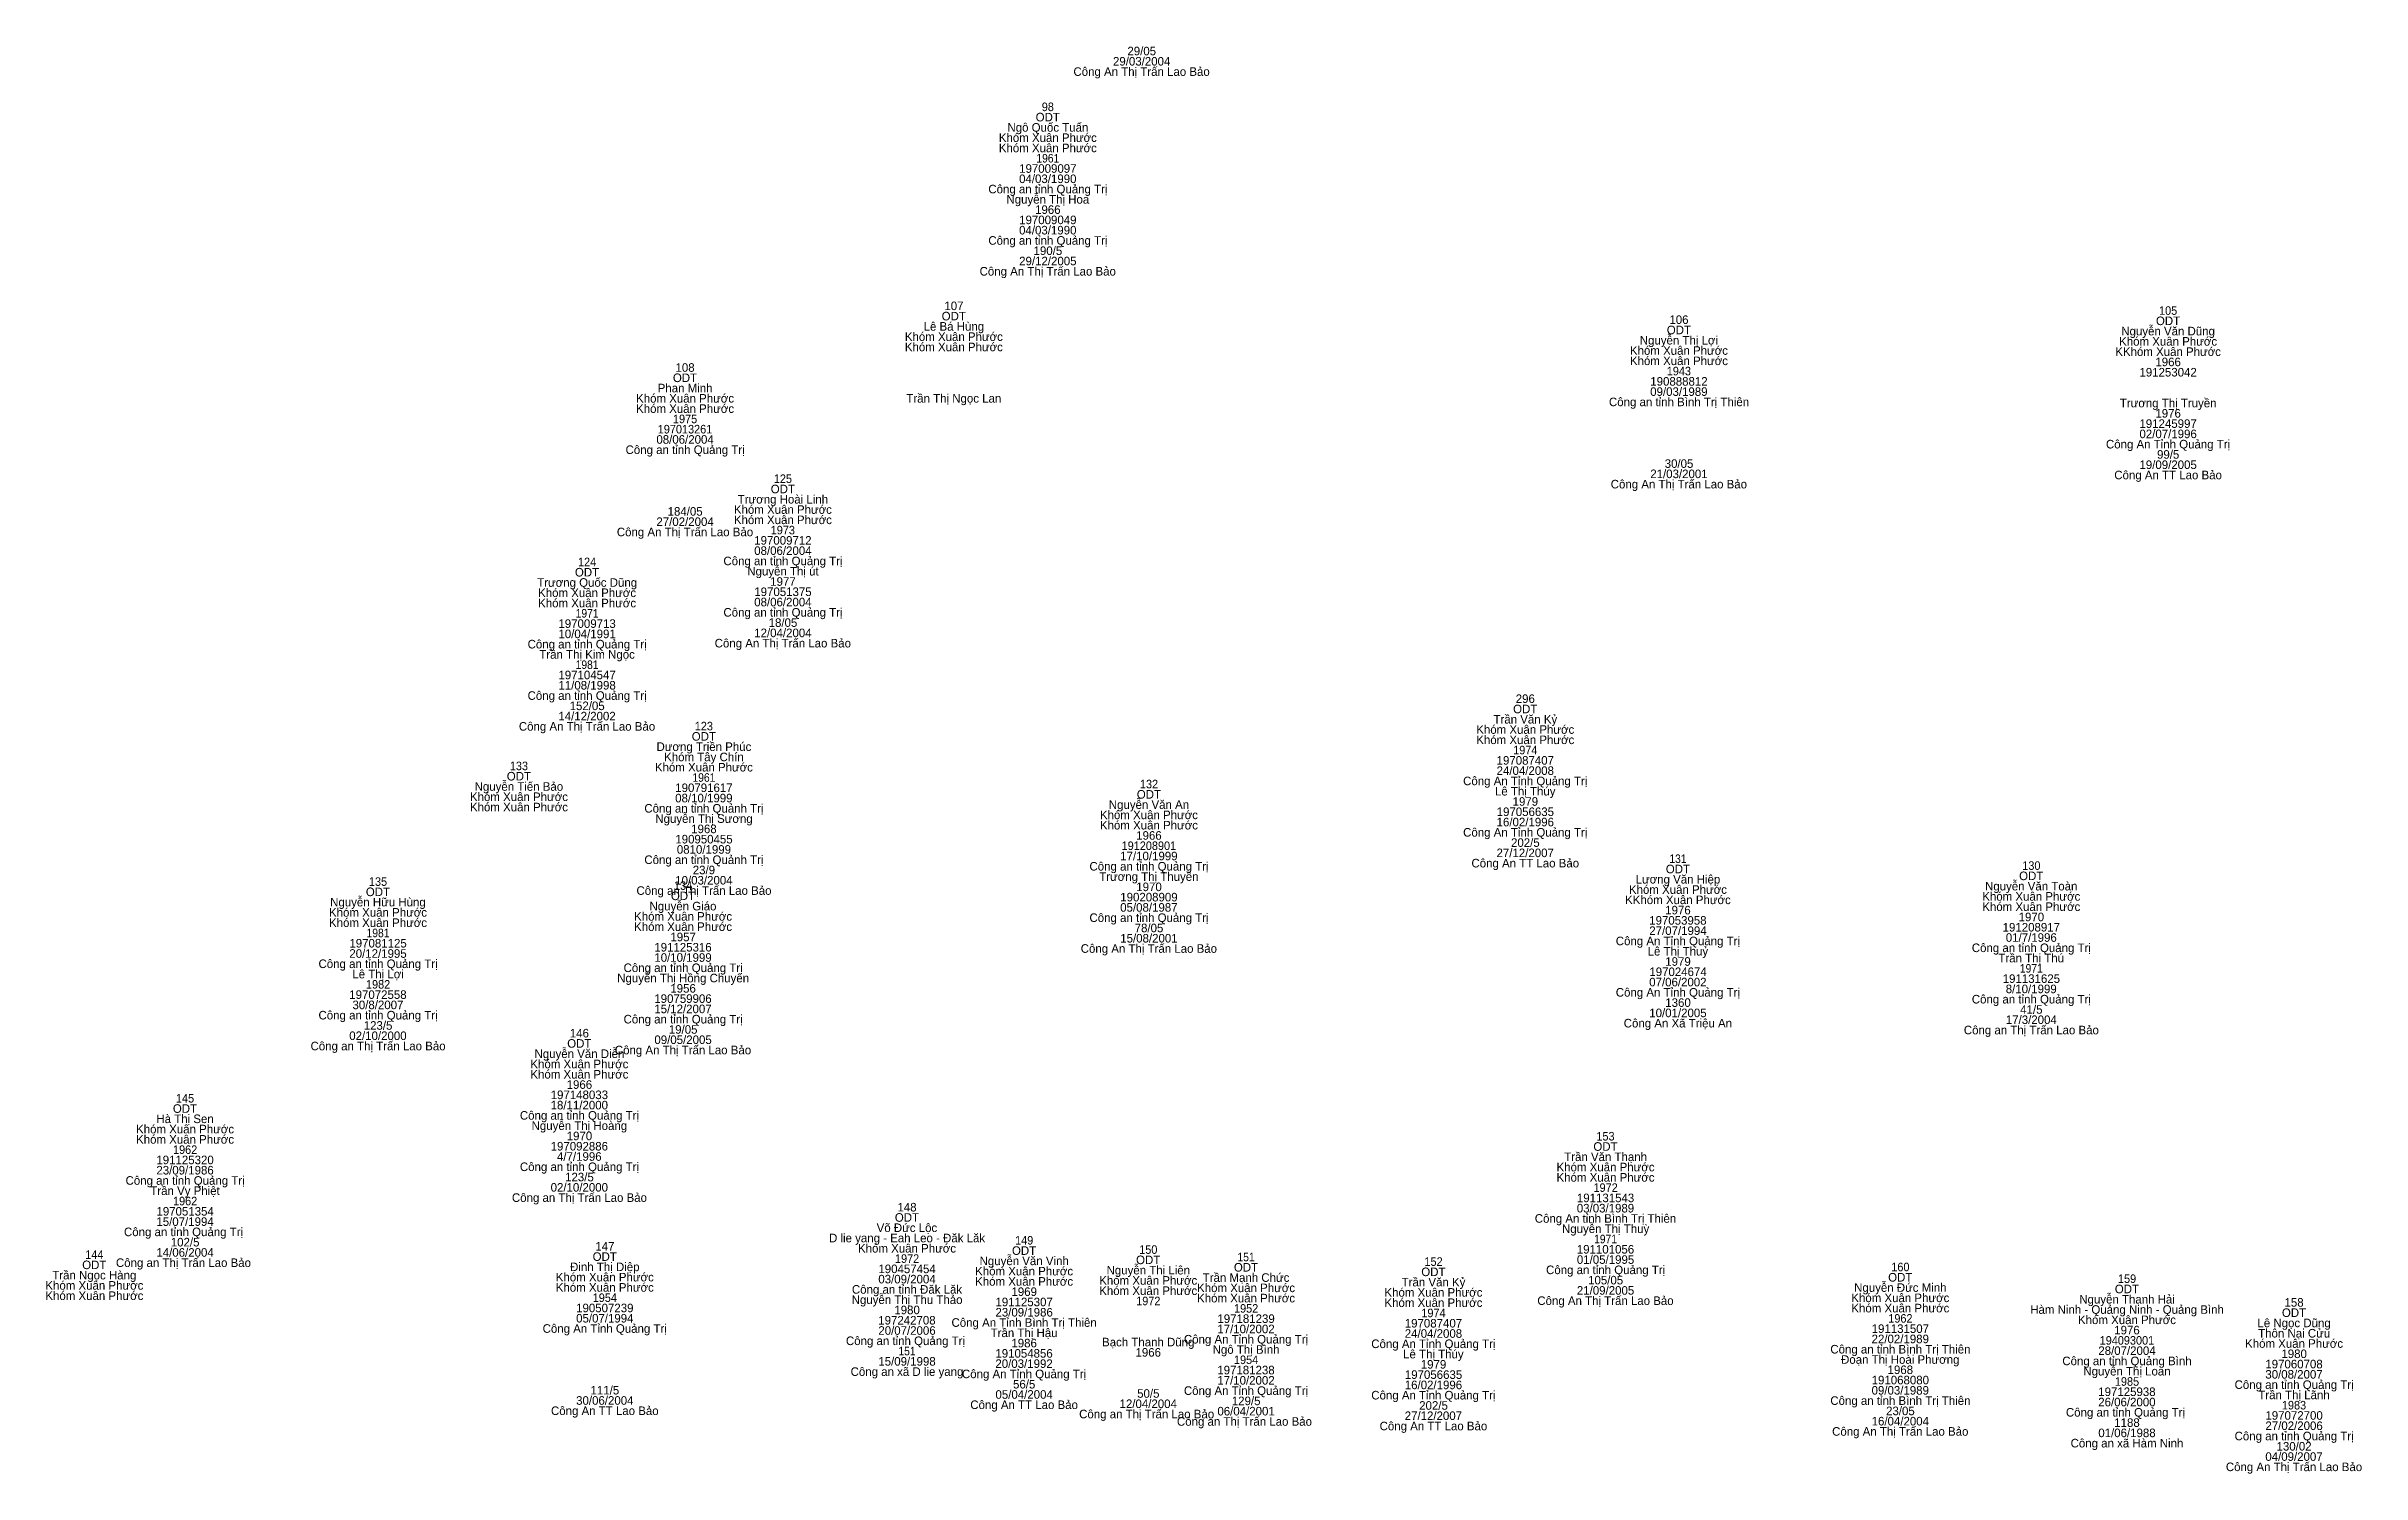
# Model space of a CAD drawing. Header units: metres. Extents: x 536461 to 537503, y 1836996 to 1837501.
# Drawn here: x 537291.8 to 537453.9, y 1837225.2 to 1837325.2 of the extents above; entities that cross this region are included whole.
import ezdxf
from ezdxf.enums import TextEntityAlignment as Align

# ---------------------------------------------------------------- set-up
doc = ezdxf.new("R2010")
doc.units = ezdxf.units.M
doc.header["$LTSCALE"] = 0.24
doc.layers.add('1', color=7, linetype='Continuous')

msp = doc.modelspace()

# ---------------------------------------------------------------- texts
at = {"layer": '1'}
for s, p in [('29/05', (537368.465, 1837324.59)), ('Công An Thị Trấn Lao Bảo', (537368.455, 1837323.15)), ('29/03/2004', (537368.46, 1837323.87)), ('Ngô Quốc Tuấn', (537361.895, 1837319.24)), ('ODT', (537361.885, 1837319.96)), ('Khóm Xuân Phước', (537361.89, 1837318.52)), ('Khóm Xuân Phước', (537361.89, 1837317.8)), ('197009097', (537361.89, 1837316.36)), ('Công an tỉnh Quảng Trị', (537361.895, 1837314.92)), ('04/03/1990', (537361.885, 1837315.64)), ('Nguyễn Thị Hoa', (537361.89, 1837314.2)), ('1966', (537361.89, 1837313.48)), ('Công an tỉnh Quảng Trị', (537361.895, 1837311.32)), ('04/03/1990', (537361.885, 1837312.04)), ('197009049', (537361.89, 1837312.76)), ('29/12/2005', (537361.89, 1837309.88)), ('190/5', (537361.895, 1837310.6)), ('Công An Thị Trấn Lao Bảo', (537361.885, 1837309.16)), ('107', (537355.315, 1837306.74)), ('Lê Bá Hùng', (537355.31, 1837305.3)), ('ODT', (537355.305, 1837306.02)), ('ODT', (537406.075, 1837305.05)), ('106', (537406.08, 1837305.77)), ('Nguyễn Văn Dũng', (537440.33, 1837304.97)), ('ODT', (537440.325, 1837305.69)), ('Khóm Xuân Phước', (537355.31, 1837304.58)), ('Khóm Xuân Phước', (537355.31, 1837303.86)), ('Khóm Xuân Phước', (537406.08, 1837303.61)), ('Nguyễn Thị Lợi', (537406.075, 1837304.33)), ('KKhóm Xuân Phước', (537440.33, 1837303.53)), ('Khóm Xuân Phước', (537440.33, 1837304.25)), ('ODT', (537336.485, 1837301.7)), ('108', (537336.49, 1837302.42)), ('Khóm Xuân Phước', (537406.08, 1837302.89)), ('190888812', (537406.08, 1837301.45)), ('191253042', (537440.33, 1837302.09)), ('1966', (537440.33, 1837302.81)), ('Khóm Xuân Phước', (537336.49, 1837300.26)), ('Phan Minh', (537336.49, 1837300.98)), ('Trần Thị Ngọc Lan', (537355.31, 1837300.26)), ('Công an tỉnh Bình Trị Thiên', (537406.085, 1837300.01)), ('09/03/1989', (537406.075, 1837300.73)), ('Trương Thị Truyền', (537440.335, 1837299.93)), ('Khóm Xuân Phước', (537336.49, 1837299.54)), ('191245997', (537440.33, 1837298.49)), ('1976', (537440.33, 1837299.21)), ('Công an tỉnh Quảng Trị', (537336.495, 1837296.66)), ('08/06/2004', (537336.49, 1837297.38)), ('Công An Tỉnh Quảng Trị', (537440.325, 1837297.05)), ('02/07/1996', (537440.33, 1837297.77)), ('21/03/2001', (537406.08, 1837294.97)), ('30/05', (537406.085, 1837295.69)), ('19/09/2005', (537440.33, 1837295.61)), ('99/5', (537440.335, 1837296.33)), ('ODT', (537343.335, 1837293.91)), ('Công An Thị Trấn Lao Bảo', (537406.075, 1837294.25)), ('Công An TT Lao Bảo', (537440.33, 1837294.89)), ('184/05', (537336.495, 1837292.34)), ('Khóm Xuân Phước', (537343.34, 1837292.47)), ('Khóm Xuân Phước', (537343.34, 1837291.75)), ('Trương Hoài Linh', (537343.34, 1837293.19)), ('Công An Thị Trấn Lao Bảo', (537336.485, 1837290.9)), ('27/02/2004', (537336.49, 1837291.62)), ('197009712', (537343.34, 1837290.31)), ('Công an tỉnh Quảng Trị', (537343.345, 1837288.87)), ('08/06/2004', (537343.34, 1837289.59)), ('Trương Quốc Dũng', (537329.635, 1837287.36)), ('ODT', (537329.625, 1837288.08)), ('Nguyễn Thị út', (537343.345, 1837288.15)), ('1977', (537343.345, 1837287.43)), ('Khóm Xuân Phước', (537329.63, 1837286.64)), ('Khóm Xuân Phước', (537329.63, 1837285.92)), ('Công an tỉnh Quảng Trị', (537343.345, 1837285.27)), ('08/06/2004', (537343.34, 1837285.99)), ('197051375', (537343.345, 1837286.71)), ('197009713', (537329.63, 1837284.48)), ('10/04/1991', (537329.63, 1837283.76)), ('12/04/2004', (537343.34, 1837283.83)), ('18/05', (537343.345, 1837284.55)), ('Công an tỉnh Quảng Trị', (537329.635, 1837283.04)), ('Trần Thị Kim Ngọc', (537329.63, 1837282.32)), ('Công An Thị Trấn Lao Bảo', (537343.335, 1837283.11)), ('197104547', (537329.63, 1837280.88)), ('Công an tỉnh Quảng Trị', (537329.635, 1837279.44)), ('11/08/1998', (537329.63, 1837280.16)), ('152/05', (537329.635, 1837278.72)), ('296', (537395.32, 1837279.22)), ('Công An Thị Trấn Lao Bảo', (537329.625, 1837277.28)), ('14/12/2002', (537329.625, 1837278)), ('Trần Văn Kỷ', (537395.325, 1837277.78)), ('ODT', (537395.315, 1837278.5)), ('Dương Triền Phúc', (537337.81, 1837275.86)), ('ODT', (537337.805, 1837276.58)), ('Khóm Xuân Phước', (537395.32, 1837277.06)), ('Khóm Xuân Phước', (537395.32, 1837276.34)), ('Khóm Xuân Phước', (537337.81, 1837274.42)), ('Khóm Tây Chín', (537337.81, 1837275.14)), ('24/04/2008', (537395.32, 1837274.18)), ('197087407', (537395.32, 1837274.9)), ('Khóm Xuân Phước', (537324.86, 1837272.35)), ('Nguyễn Tiến Bảo', (537324.855, 1837273.07)), ('ODT', (537324.855, 1837273.79)), ('08/10/1999', (537337.805, 1837272.26)), ('190791617', (537337.81, 1837272.98)), ('ODT', (537368.965, 1837272.52)), ('Công An Tỉnh Quảng Trị', (537395.315, 1837273.46)), ('Lê Thị Thúy', (537395.315, 1837272.74)), ('Khóm Xuân Phước', (537324.86, 1837271.63)), ('Công an tỉnh Quảnh Trị', (537337.81, 1837271.54)), ('Nguyễn Thị Sương', (537337.815, 1837270.82)), ('Khóm Xuân Phước', (537368.97, 1837271.08)), ('Nguyễn Văn An', (537368.97, 1837271.8)), ('197056635', (537395.325, 1837271.3)), ('1979', (537395.325, 1837272.02)), ('190950455', (537337.815, 1837269.38)), ('1968', (537337.81, 1837270.1)), ('Khóm Xuân Phước', (537368.97, 1837270.36)), ('1966', (537368.97, 1837269.64)), ('Công An Tỉnh Quảng Trị', (537395.315, 1837269.86)), ('16/02/1996', (537395.32, 1837270.58)), ('202/5', (537395.325, 1837269.14)), ('Công an tỉnh Quảnh Trị', (537337.81, 1837267.94)), ('0810/1999', (537337.81, 1837268.66)), ('Công an tỉnh Quảng Trị', (537368.975, 1837267.48)), ('17/10/1999', (537368.965, 1837268.2)), ('Công An TT Lao Bảo', (537395.32, 1837267.7)), ('27/12/2007', (537395.315, 1837268.42)), ('Công an Thị Trấn Lao Bảo', (537337.815, 1837265.78)), ('10/03/2004', (537337.81, 1837266.5)), ('23/9', (537337.81, 1837267.22)), ('Trương Thị Thuyền', (537368.965, 1837266.76)), ('1970', (537368.975, 1837266.04)), ('Khóm Xuân Phước', (537406.01, 1837265.85)), ('Lương Văn Hiệp', (537406.01, 1837266.57)), ('ODT', (537406.005, 1837267.29)), ('Nguyễn Văn Toàn', (537430.745, 1837266.09)), ('ODT', (537430.745, 1837266.81)), ('Khóm Xuân Phước', (537314.99, 1837264.25)), ('Nguyễn Hữu Hùng', (537314.985, 1837264.97)), ('ODT', (537314.985, 1837265.69)), ('Nguyễn Giáo', (537336.345, 1837264.69)), ('ODT', (537336.345, 1837265.41)), ('05/08/1987', (537368.965, 1837264.6)), ('190208909', (537368.97, 1837265.32)), ('KKhóm Xuân Phước', (537406.01, 1837265.13)), ('1976', (537406.01, 1837264.41)), ('Khóm Xuân Phước', (537430.75, 1837265.37)), ('Khóm Xuân Phước', (537430.75, 1837264.65)), ('Khóm Xuân Phước', (537314.99, 1837263.53)), ('Khóm Xuân Phước', (537336.35, 1837263.97)), ('Khóm Xuân Phước', (537336.35, 1837263.25)), ('1957', (537336.355, 1837262.53)), ('Công an tỉnh Quảng Trị', (537368.975, 1837263.88)), ('78/05', (537368.975, 1837263.16)), ('27/07/1994', (537406.01, 1837262.97)), ('197053958', (537406.005, 1837263.69)), ('191208917', (537430.75, 1837263.21)), ('1970', (537430.755, 1837263.93)), ('20/12/1995', (537314.99, 1837261.37)), ('197081125', (537314.995, 1837262.09)), ('191125316', (537336.345, 1837261.81)), ('10/10/1999', (537336.345, 1837261.09)), ('Công An Thị Trấn Lao Bảo', (537368.965, 1837261.72)), ('15/08/2001', (537368.97, 1837262.44)), ('Công An Tỉnh Quảng Trị', (537406.005, 1837262.25)), ('Lê Thị Thuỷ', (537406.005, 1837261.53)), ('Công an tỉnh Quảng Trị', (537430.755, 1837261.77)), ('Trần Thị Thú', (537430.745, 1837261.05)), ('01/7/1996', (537430.75, 1837262.49)), ('Công an tỉnh Quảng Trị', (537314.995, 1837260.65)), ('Lê Thị Lợi', (537314.995, 1837259.93)), ('Nguyễn Thị Hồng Chuyên', (537336.355, 1837259.65)), ('Công an tỉnh Quảng Trị', (537336.355, 1837260.37)), ('07/06/2002', (537406.005, 1837259.37)), ('197024674', (537406.015, 1837260.09)), ('1979', (537406.015, 1837260.81)), ('191131625', (537430.755, 1837259.61)), ('197072558', (537314.985, 1837258.49)), ('30/8/2007', (537314.985, 1837257.77)), ('190759906', (537336.345, 1837258.21)), ('1956', (537336.35, 1837258.93)), ('Công An Tỉnh Quảng Trị', (537406.005, 1837258.65)), ('1360', (537406.015, 1837257.93)), ('Công an tỉnh Quảng Trị', (537430.755, 1837258.17)), ('8/10/1999', (537430.745, 1837258.89)), ('Công an tỉnh Quảng Trị', (537314.995, 1837257.05)), ('123/5', (537314.995, 1837256.33)), ('Công an tỉnh Quảng Trị', (537336.355, 1837256.77)), ('15/12/2007', (537336.345, 1837257.49)), ('19/05', (537336.355, 1837256.05)), ('Công An Xã Triệu An', (537406.005, 1837256.49)), ('10/01/2005', (537406.01, 1837257.21)), ('Công an Thị Trấn Lao Bảo', (537430.755, 1837256.01)), ('17/3/2004', (537430.75, 1837256.73)), ('41/5', (537430.755, 1837257.45)), ('Công an Thị Trấn Lao Bảo', (537314.995, 1837254.89)), ('02/10/2000', (537314.985, 1837255.61)), ('Nguyễn Văn Diễn', (537329.095, 1837254.35)), ('ODT', (537329.085, 1837255.07)), ('146', (537329.09, 1837255.79)), ('Công An Thị Trấn Lao Bảo', (537336.345, 1837254.61)), ('09/05/2005', (537336.35, 1837255.33)), ('Khóm Xuân Phước', (537329.09, 1837253.63)), ('Khóm Xuân Phước', (537329.09, 1837252.91)), ('197148033', (537329.09, 1837251.47)), ('1966', (537329.09, 1837252.19)), ('Hà Thị Sen', (537301.48, 1837249.79)), ('ODT', (537301.475, 1837250.51)), ('Công an tỉnh Quảng Trị', (537329.095, 1837250.03)), ('18/11/2000', (537329.085, 1837250.75)), ('Khóm Xuân Phước', (537301.48, 1837249.07)), ('Khóm Xuân Phước', (537301.48, 1837248.35)), ('Nguyễn Thị Hoàng', (537329.09, 1837249.31)), ('1970', (537329.095, 1837248.59)), ('191125320', (537301.48, 1837246.91)), ('Công an tỉnh Quảng Trị', (537329.095, 1837246.43)), ('197092886', (537329.085, 1837247.87)), ('4/7/1996', (537329.085, 1837247.15)), ('Khóm Xuân Phước', (537400.94, 1837246.41)), ('Trần Văn Thạnh', (537400.945, 1837247.13)), ('ODT', (537400.935, 1837247.85)), ('Công an tỉnh Quảng Trị', (537301.485, 1837245.47)), ('Trần Vy Phiệt', (537301.48, 1837244.75)), ('23/09/1986', (537301.48, 1837246.19)), ('02/10/2000', (537329.085, 1837244.99)), ('123/5', (537329.095, 1837245.71)), ('Khóm Xuân Phước', (537400.94, 1837245.69)), ('197051354', (537301.485, 1837243.31)), ('Công an Thị Trấn Lao Bảo', (537329.095, 1837244.27)), ('148', (537352.03, 1837243.6)), ('03/03/1989', (537400.935, 1837243.53)), ('191131543', (537400.94, 1837244.25)), ('Công an tỉnh Quảng Trị ', (537301.485, 1837241.87)), ('15/07/1994', (537301.48, 1837242.59)), ('D lie yang - Eah Leo - Đăk Lăk', (537352.035, 1837241.44)), ('Võ Đức Lộc', (537352.025, 1837242.16)), ('ODT', (537352.025, 1837242.88)), ('Công An tỉnh Bình Trị Thiên', (537400.935, 1837242.81)), ('Nguyễn Thị Thuỳ', (537400.945, 1837242.09)), ('14/06/2004', (537301.48, 1837240.43)), ('102/5', (537301.485, 1837241.15)), ('ODT', (537330.865, 1837240.14)), ('147', (537330.875, 1837240.86)), ('Khóm Xuân Phước', (537352.03, 1837240.72)), ('Nguyễn Văn Vinh', (537360.235, 1837239.84)), ('ODT', (537360.225, 1837240.56)), ('ODT', (537368.915, 1837239.91)), ('01/05/1995', (537400.94, 1837239.93)), ('191101056', (537400.935, 1837240.65)), ('Trần Ngọc Hàng', (537295.125, 1837238.84)), ('ODT', (537295.125, 1837239.56)), ('Công an Thị Trấn Lao Bảo ', (537301.48, 1837239.71)), ('Khóm Xuân Phước', (537330.87, 1837238.7)), ('Đinh Thị Diệp', (537330.87, 1837239.42)), ('03/09/2004', (537352.03, 1837238.56)), ('190457454', (537352.035, 1837239.28)), ('Khóm Xuân Phước', (537360.23, 1837239.12)), ('Khóm Xuân Phước', (537360.23, 1837238.4)), ('Khóm Xuân Phước', (537368.92, 1837238.47)), ('Nguyễn Thị Liên', (537368.925, 1837239.19)), ('Trần Mạnh Chức', (537375.77, 1837238.67)), ('ODT', (537375.765, 1837239.39)), ('Trần Văn Kỷ', (537388.895, 1837238.35)), ('ODT', (537388.885, 1837239.07)), ('Công an tỉnh Quảng Trị', (537400.945, 1837239.21)), ('105/05', (537400.945, 1837238.49)), ('ODT', (537421.575, 1837238.69)), ('Khóm Xuân Phước', (537295.13, 1837238.12)), ('Khóm Xuân Phước', (537295.13, 1837237.4)), ('Khóm Xuân Phước', (537330.87, 1837237.98)), ('Công an tỉnh Đăk Lăk', (537352.03, 1837237.84)), ('Nguyễn Thị Thu Thảo', (537352.035, 1837237.12)), ('191125307', (537360.23, 1837236.96)), ('1969', (537360.235, 1837237.68)), ('Khóm Xuân Phước', (537368.92, 1837237.75)), ('Khóm Xuân Phước', (537375.77, 1837237.95)), ('Khóm Xuân Phước', (537375.77, 1837237.23)), ('Khóm Xuân Phước', (537388.89, 1837237.63)), ('Khóm Xuân Phước', (537388.89, 1837236.91)), ('Công An Thị Trấn Lao Bảo', (537400.935, 1837237.05)), ('21/09/2005', (537400.94, 1837237.77)), ('Khóm Xuân Phước', (537421.58, 1837237.25)), ('Nguyễn Đức Minh', (537421.58, 1837237.97)), ('Nguyễn Thanh Hải', (537437.455, 1837237.15)), ('ODT', (537437.445, 1837237.87)), ('158', (537449.15, 1837236.93)), ('Công An Tỉnh Quảng Trị', (537330.865, 1837235.1)), ('05/07/1994', (537330.87, 1837235.82)), ('190507239', (537330.87, 1837236.54)), ('20/07/2006', (537352.03, 1837234.96)), ('197242708', (537352.025, 1837235.68)), ('1980', (537352.035, 1837236.4)), ('Công An Tỉnh Bình Trị Thiên', (537360.23, 1837235.52)), ('23/09/1986', (537360.23, 1837236.24)), ('17/10/2002', (537375.765, 1837235.07)), ('197181239', (537375.77, 1837235.79)), ('197087407', (537388.89, 1837235.47)), ('Khóm Xuân Phước', (537421.58, 1837236.53)), ('191131507', (537421.58, 1837235.09)), ('Hàm Ninh - Quảng Ninh - Quảng Bình', (537437.455, 1837236.43)), ('Khóm Xuân Phước', (537437.45, 1837235.71)), ('1976', (537437.45, 1837234.99)), ('Lê Ngọc Dũng', (537449.15, 1837235.49)), ('ODT', (537449.145, 1837236.21)), ('Công an tỉnh Quảng Trị ', (537352.035, 1837234.24)), ('Trần Thị Hậu', (537360.23, 1837234.8)), ('191054856', (537360.225, 1837233.36)), ('1986', (537360.23, 1837234.08)), ('Bạch Thanh Dũng', (537368.92, 1837234.15)), ('1966', (537368.92, 1837233.43)), ('Công An Tỉnh Quảng Trị', (537375.765, 1837234.35)), ('Ngô Thị Bình', (537375.77, 1837233.63)), ('Công An Tỉnh Quảng Trị', (537388.885, 1837234.03)), ('Lê Thị Thúy', (537388.885, 1837233.31)), ('24/04/2008', (537388.89, 1837234.75)), ('Công an tỉnh Bình Trị Thiên', (537421.585, 1837233.65)), ('22/02/1989', (537421.575, 1837234.37)), ('28/07/2004', (537437.45, 1837233.55)), ('Khóm Xuân Phước', (537449.15, 1837234.05)), ('Thôn Nại Cửu', (537449.155, 1837234.77)), ('Công an xã D lie yang', (537352.03, 1837232.08)), ('15/09/1998', (537352.03, 1837232.8)), ('Công An Tỉnh Quảng Trị', (537360.225, 1837231.92)), ('20/03/1992', (537360.225, 1837232.64)), ('197181238', (537375.765, 1837232.19)), ('197056635', (537388.895, 1837231.87)), ('1979', (537388.895, 1837232.59)), ('Đoạn Thị Hoài Phương', (537421.575, 1837232.93)), ('1968', (537421.58, 1837232.21)), ('Công an tỉnh Quảng Bình', (537437.45, 1837232.83)), ('Nguyễn Thị Loan', (537437.45, 1837232.11)), ('30/08/2007', (537449.145, 1837231.89)), ('197060708', (537449.145, 1837232.61)), ('1980', (537449.155, 1837233.33)), ('111/5', (537330.875, 1837230.78)), ('05/04/2004', (537360.23, 1837230.48)), ('56/5', (537360.235, 1837231.2)), ('50/5', (537368.925, 1837230.55)), ('Công An Tỉnh Quảng Trị', (537375.765, 1837230.75)), ('17/10/2002', (537375.765, 1837231.47)), ('Công An Tỉnh Quảng Trị', (537388.885, 1837230.43)), ('16/02/1996', (537388.89, 1837231.15)), ('Công an tỉnh Bình Trị Thiên', (537421.585, 1837230.05)), ('09/03/1989', (537421.575, 1837230.77)), ('191068080', (537421.58, 1837231.49)), ('197125938', (537437.445, 1837230.67)), ('Công an tỉnh Quảng Trị', (537449.155, 1837231.17)), ('Trần Thị Lãnh', (537449.145, 1837230.45)), ('Công An TT Lao Bảo', (537330.87, 1837229.34)), ('30/06/2004', (537330.87, 1837230.06)), ('Công An TT Lao Bảo', (537360.23, 1837229.76)), ('Công an Thị Trấn Lao Bảo ', (537368.92, 1837229.11)), ('12/04/2004', (537368.92, 1837229.83)), ('Công an Thị Trấn Lao Bảo ', (537375.77, 1837228.59)), ('06/04/2001', (537375.77, 1837229.31)), ('129/5', (537375.775, 1837230.03)), ('27/12/2007', (537388.885, 1837228.99)), ('202/5', (537388.895, 1837229.71)), ('16/04/2004', (537421.58, 1837228.61)), ('23/05', (537421.585, 1837229.33)), ('Công an tỉnh Quảng Trị ', (537437.455, 1837229.23)), ('26/06/2000', (537437.445, 1837229.95)), ('1188', (537437.45, 1837228.51)), ('197072700', (537449.15, 1837229.01)), ('Công An TT Lao Bảo', (537388.89, 1837228.27)), ('Công An Thị Trấn Lao Bảo', (537421.575, 1837227.89)), ('Công an xã Hàm Ninh', (537437.45, 1837227.07)), ('01/06/1988', (537437.45, 1837227.79)), ('Công an tỉnh Quảng Trị', (537449.155, 1837227.57)), ('27/02/2006', (537449.15, 1837228.29)), ('130/02', (537449.15, 1837226.85)), ('Công An Thị Trấn Lao Bảo', (537449.145, 1837225.41)), ('04/09/2007', (537449.145, 1837226.13))]:
    msp.add_text(s, height=0.6, dxfattribs=at).set_placement(p, align=Align.CENTER)
for s, width, p in [('98', 0.95, (537361.89, 1837320.68)), ('1961', 0.9, (537361.89, 1837317.08)), ('105', 0.95, (537440.33, 1837306.41)), ('1943', 0.95, (537406.075, 1837302.17)), ('1975', 0.95, (537336.49, 1837298.82)), ('197013261', 0.95, (537336.485, 1837298.1)), ('125', 0.95, (537343.34, 1837294.63)), ('1973', 0.95, (537343.335, 1837291.03)), ('124', 0.95, (537329.63, 1837288.8)), ('1971', 0.9, (537329.63, 1837285.2)), ('1981', 0.9, (537329.63, 1837281.6)), ('123', 0.95, (537337.805, 1837277.3)), ('1974', 0.95, (537395.32, 1837275.62)), ('133', 0.95, (537324.855, 1837274.51)), ('1961', 0.9, (537337.81, 1837273.7)), ('132', 0.95, (537368.975, 1837273.24)), ('191208901', 0.95, (537368.965, 1837268.92)), ('131', 0.9, (537406.01, 1837268.01)), ('130', 0.95, (537430.755, 1837267.53)), ('135', 0.95, (537314.99, 1837266.41)), ('134', 0.95, (537336.35, 1837266.13)), ('1981', 0.9, (537314.99, 1837262.81)), ('1971', 0.9, (537430.75, 1837260.33)), ('1982', 0.95, (537314.995, 1837259.21)), ('145', 0.95, (537301.48, 1837251.23)), ('153', 0.95, (537400.935, 1837248.57)), ('1962', 0.95, (537301.485, 1837247.63)), ('1972', 0.95, (537400.945, 1837244.97)), ('1962', 0.95, (537301.485, 1837244.03)), ('144', 0.95, (537295.13, 1837240.28)), ('1972', 0.95, (537352.035, 1837240)), ('149', 0.95, (537360.235, 1837241.28)), ('150', 0.95, (537368.925, 1837240.63)), ('151', 0.9, (537375.77, 1837240.11)), ('1971', 0.9, (537400.94, 1837241.37)), ('152', 0.95, (537388.895, 1837239.79)), ('160', 0.95, (537421.585, 1837239.41)), ('159', 0.95, (537437.455, 1837238.59)), ('1954', 0.95, (537330.87, 1837237.26)), ('1972', 0.95, (537368.925, 1837237.03)), ('1952', 0.95, (537375.775, 1837236.51)), ('1974', 0.95, (537388.89, 1837236.19)), ('1962', 0.95, (537421.585, 1837235.81)), ('151', 0.9, (537352.03, 1837233.52)), ('194093001', 0.95, (537437.445, 1837234.27)), ('1954', 0.95, (537375.77, 1837232.91)), ('1985', 0.95, (537437.45, 1837231.39)), ('1983', 0.95, (537449.145, 1837229.73))]:
    msp.add_text(s, height=0.6, dxfattribs=dict(at, width=width)).set_placement(p, align=Align.CENTER)

doc.saveas('drawing.dxf')
